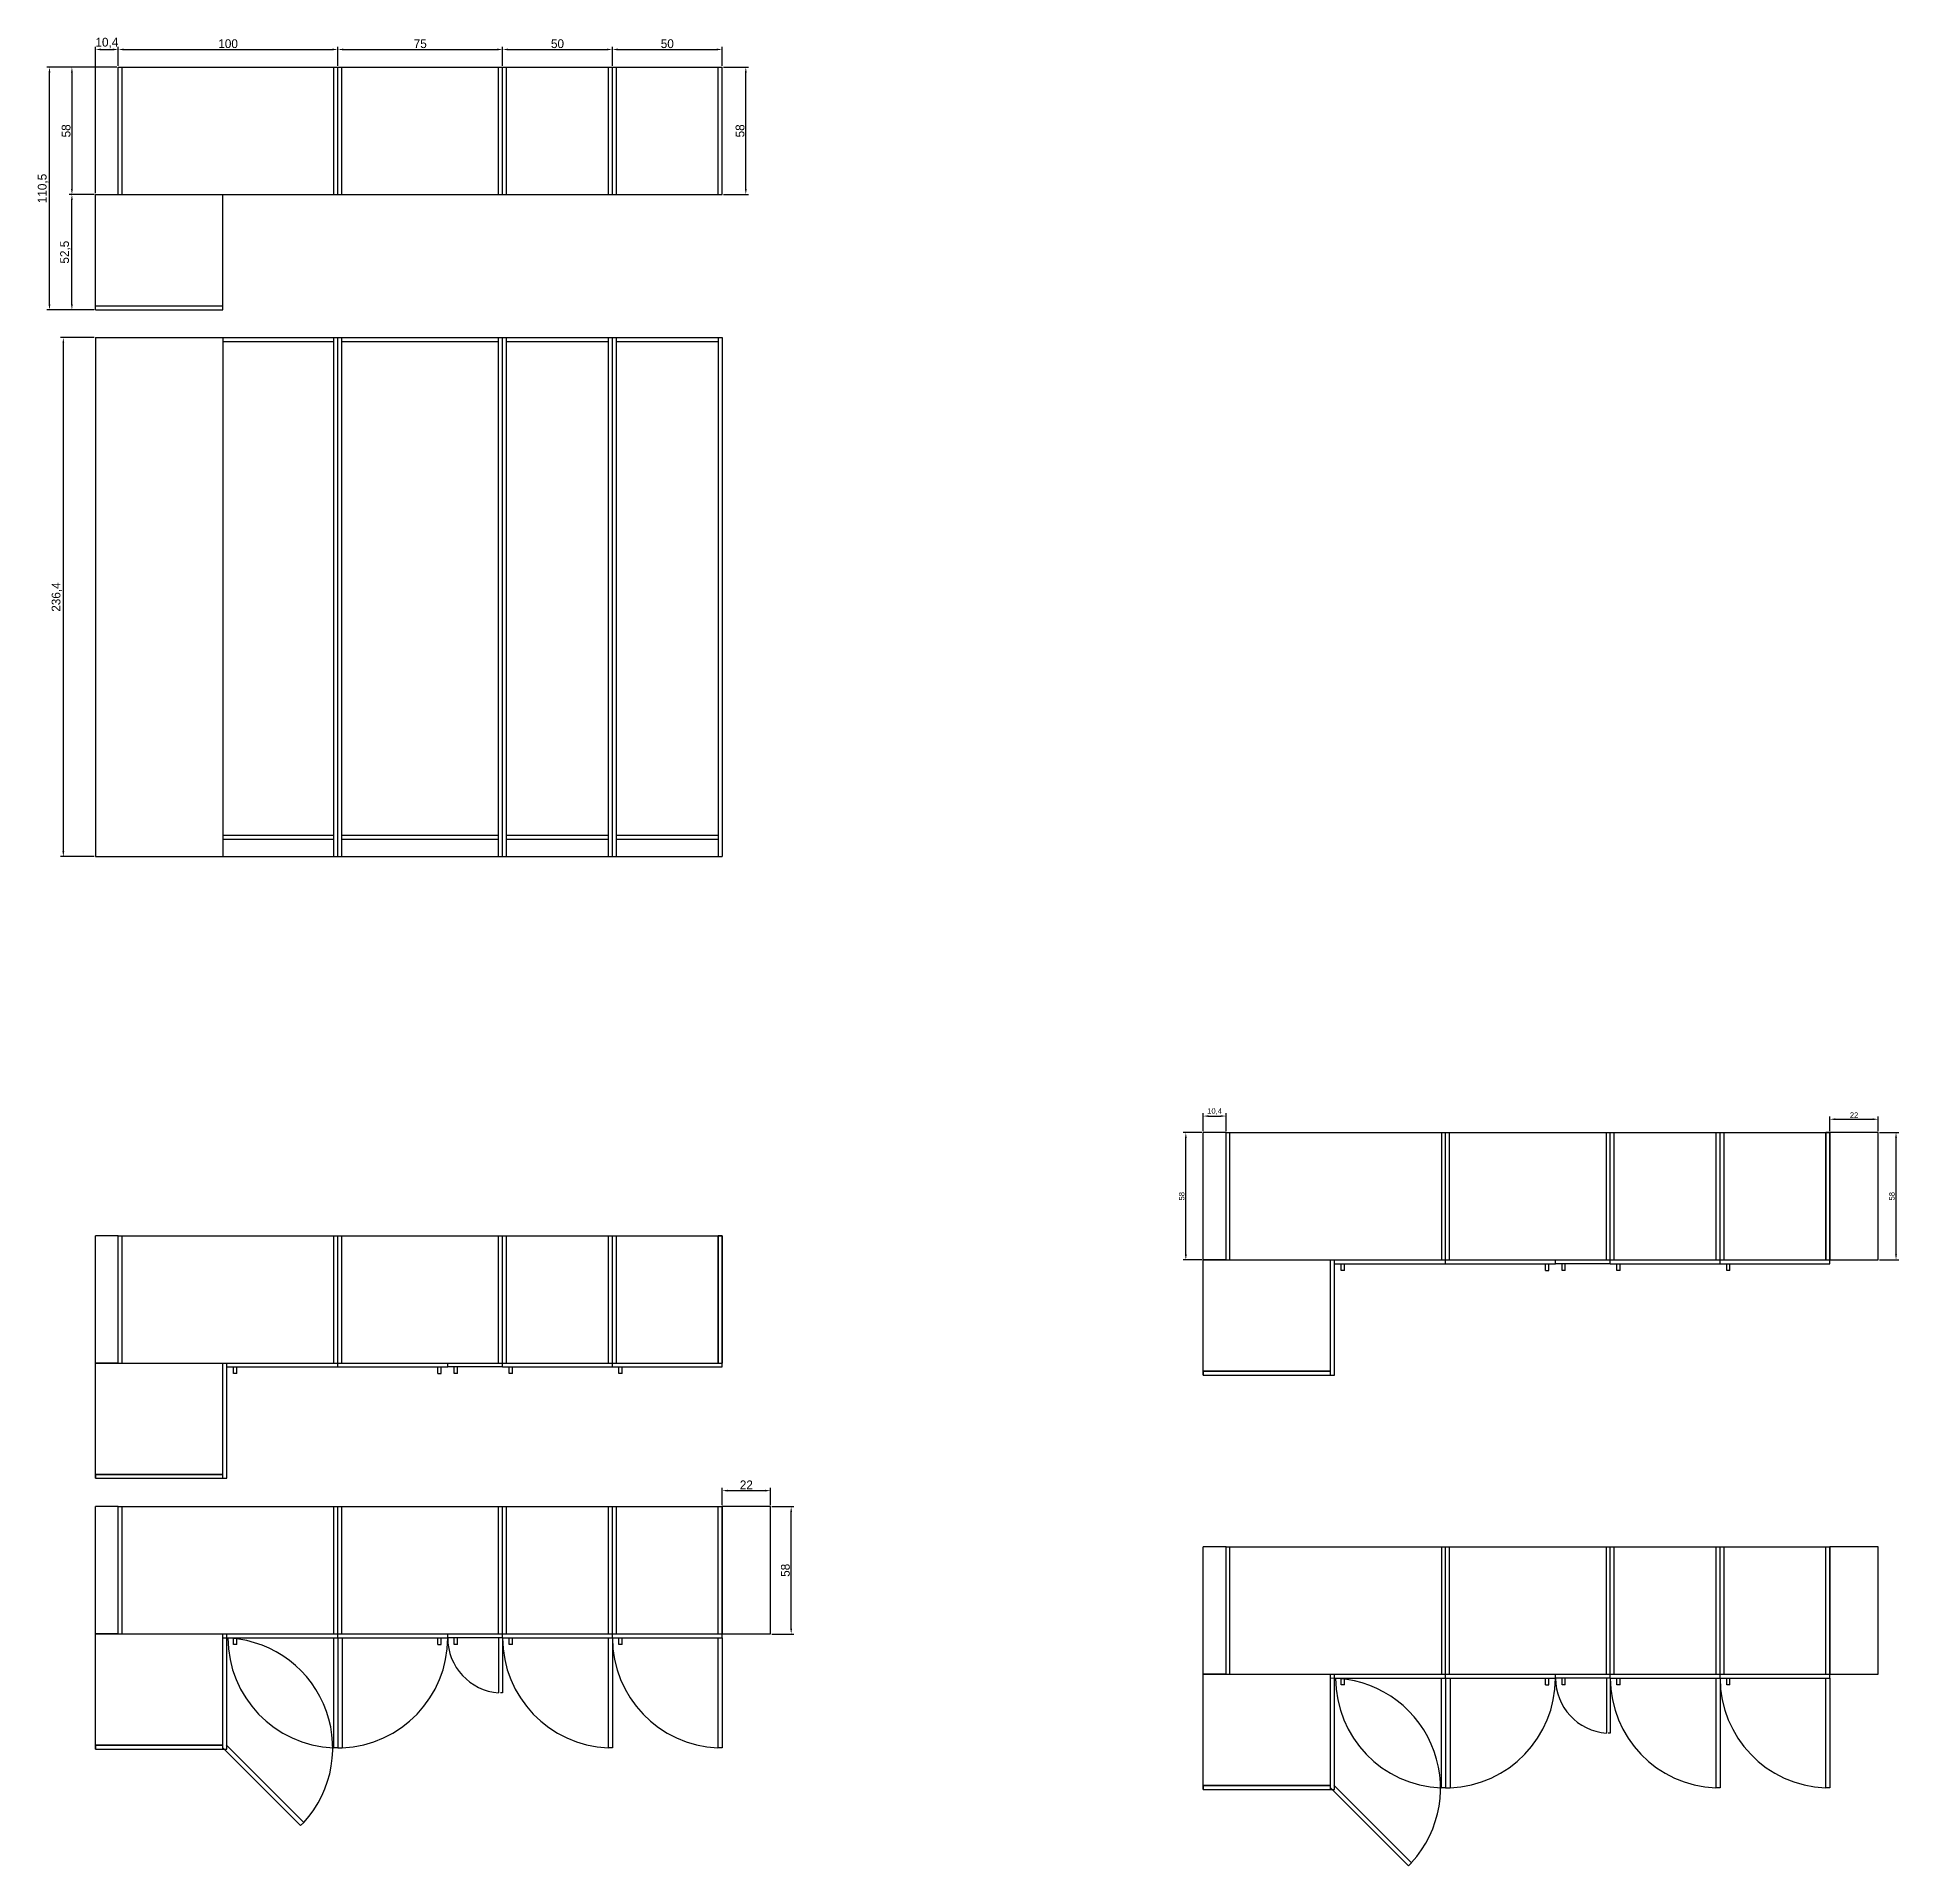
# Model space of a CAD drawing. Header units: millimetres. Extents: x 583 to 3257, y -824 to 1558.
# Drawn here: x 2128 to 2976, y 524 to 1357 of the extents above; entities that cross this region are included whole.
import ezdxf
from ezdxf.lldxf.tags import DXFTag

# ---------------------------------------------------------------- set-up
doc = ezdxf.new("R2010")
doc.units = ezdxf.units.MM
doc.layers.add('Multimedia', color=150, linetype='Continuous')
doc.layers.add('Wymiar', color=7, linetype='Continuous', true_color=0x9e9e9e)
tags = doc.linetypes.add('03B018', pattern=[5.4, 2.16, -3.24]).pattern_tags.tags
tags[6:7] = [DXFTag(74, 4), DXFTag(75, 0), DXFTag(340, '0'), DXFTag(46, 1.0), DXFTag(50, 0.0), DXFTag(44, 0.0), DXFTag(45, 0.0)]
tags[4:5] = [DXFTag(74, 4), DXFTag(75, 0), DXFTag(340, '0'), DXFTag(46, 1.0), DXFTag(50, 0.0), DXFTag(44, 0.0), DXFTag(45, 0.0)]
doc.dimstyles.new('ISO-25', dxfattribs={"dimtxt": 2.5, "dimasz": 2.5, "dimexe": 1.25, "dimexo": 0.625, "dimtad": 1, "dimtxsty": 'Standard', "dimcen": 2.5, "dimadec": 0, "dimazin": 0, "dimtfac": 1, "dimtmove": 0, "dimatfit": 3, "dimfxl": 1, "dimarcsym": 0})

msp = doc.modelspace()

# ---------------------------------------------------------------- blocks, each defined once
blk = doc.blocks.new('Z$W@#21448')
for p, q in [((10.4, 110.5), (285.4, 110.5)), ((10.4, 52.5), (10.4, 110.5)), ((12.2, 52.5), (12.2, 110.5)), ((108.6, 52.5), (108.6, 110.5)), ((110.4, 52.5), (110.4, 110.5)), ((110.4, 52.5), (110.4, 110.5)), ((112.2, 52.5), (112.2, 110.5)), ((183.6, 52.5), (183.6, 110.5)), ((185.4, 52.5), (185.4, 110.5)), ((185.4, 52.5), (185.4, 110.5)), ((187.2, 52.5), (187.2, 110.5)), ((233.6, 52.5), (233.6, 110.5)), ((235.4, 52.5), (235.4, 110.5)), ((235.4, 52.5), (235.4, 110.5)), ((237.2, 52.5), (237.2, 110.5)), ((283.6, 52.5), (283.6, 110.5)), ((285.4, 52.5), (285.4, 110.5)), ((0, 0), (0, 52.5)), ((0, 52.5), (58, 52.5)), ((58, 0), (58, 52.5)), ((58, 52.5), (285.4, 52.5)), ((0, 1.8), (58, 1.8)), ((0, 0), (58, 0))]:
    blk.add_line(p, q)
blk = doc.blocks.new('*D206')
at = {"layer": 'Defpoints', "color": 0}
for p in [(2164.81, 1351.46), (2164.81, 1343.4), (2154.41, 1285.4)]:
    blk.add_point(p, dxfattribs=at)
at = {"layer": 'Wymiar', "color": 0, "lineweight": -2}
for p, q in [((2154.41, 1286.02), (2154.41, 1352.71)), ((2156.91, 1351.46), (2162.31, 1351.46)), ((2164.81, 1344.02), (2164.81, 1352.71))]:
    blk.add_line(p, q, dxfattribs=at)
at = {"layer": 'Wymiar', "color": 0}
for points in [[(2156.91, 1351.87), (2156.91, 1351.04), (2154.41, 1351.46)], [(2162.31, 1351.04), (2162.31, 1351.87), (2164.81, 1351.46)]]:
    blk.add_solid(points, dxfattribs=at)
at = {"layer": 'Wymiar', "color": 0, "insert": (2159.61, 1354.42), "char_height": 4, "attachment_point": 5}
blk.add_mtext('10,4', dxfattribs=at)
blk = doc.blocks.new('*D207')
at = {"layer": 'Defpoints', "color": 0}
for p in [(2264.81, 1351.46), (2164.81, 1343.4), (2264.81, 1343.4)]:
    blk.add_point(p, dxfattribs=at)
at = {"layer": 'Wymiar', "color": 0, "lineweight": -2}
for p, q in [((2164.81, 1344.02), (2164.81, 1352.71)), ((2167.31, 1351.46), (2262.31, 1351.46)), ((2264.81, 1344.02), (2264.81, 1352.71))]:
    blk.add_line(p, q, dxfattribs=at)
at = {"layer": 'Wymiar', "color": 0}
for points in [[(2167.31, 1351.87), (2167.31, 1351.04), (2164.81, 1351.46)], [(2262.31, 1351.04), (2262.31, 1351.87), (2264.81, 1351.46)]]:
    blk.add_solid(points, dxfattribs=at)
at = {"layer": 'Wymiar', "color": 0, "insert": (2214.81, 1354.08), "char_height": 4, "attachment_point": 5}
blk.add_mtext('100', dxfattribs=at)
blk = doc.blocks.new('*D208')
at = {"layer": 'Defpoints', "color": 0}
for p in [(2339.81, 1351.46), (2264.81, 1343.4), (2339.81, 1343.4)]:
    blk.add_point(p, dxfattribs=at)
at = {"layer": 'Wymiar', "color": 0, "lineweight": -2}
for p, q in [((2264.81, 1344.02), (2264.81, 1352.71)), ((2267.31, 1351.46), (2337.31, 1351.46)), ((2339.81, 1344.02), (2339.81, 1352.71))]:
    blk.add_line(p, q, dxfattribs=at)
at = {"layer": 'Wymiar', "color": 0}
for points in [[(2267.31, 1351.87), (2267.31, 1351.04), (2264.81, 1351.46)], [(2337.31, 1351.04), (2337.31, 1351.87), (2339.81, 1351.46)]]:
    blk.add_solid(points, dxfattribs=at)
at = {"layer": 'Wymiar', "color": 0, "insert": (2302.31, 1354.08), "char_height": 4, "attachment_point": 5}
blk.add_mtext('75', dxfattribs=at)
blk = doc.blocks.new('*D209')
at = {"layer": 'Defpoints', "color": 0}
for p in [(2389.81, 1351.46), (2339.81, 1343.4), (2389.81, 1343.4)]:
    blk.add_point(p, dxfattribs=at)
at = {"layer": 'Wymiar', "color": 0, "lineweight": -2}
for p, q in [((2339.81, 1344.02), (2339.81, 1352.71)), ((2342.31, 1351.46), (2387.31, 1351.46)), ((2389.81, 1344.02), (2389.81, 1352.71))]:
    blk.add_line(p, q, dxfattribs=at)
at = {"layer": 'Wymiar', "color": 0}
for points in [[(2342.31, 1351.87), (2342.31, 1351.04), (2339.81, 1351.46)], [(2387.31, 1351.04), (2387.31, 1351.87), (2389.81, 1351.46)]]:
    blk.add_solid(points, dxfattribs=at)
at = {"layer": 'Wymiar', "color": 0, "insert": (2364.81, 1354.08), "char_height": 4, "attachment_point": 5}
blk.add_mtext('50', dxfattribs=at)
blk = doc.blocks.new('*D210')
at = {"layer": 'Defpoints', "color": 0}
for p in [(2439.81, 1351.46), (2389.81, 1343.4), (2439.81, 1343.4)]:
    blk.add_point(p, dxfattribs=at)
at = {"layer": 'Wymiar', "color": 0, "lineweight": -2}
for p, q in [((2389.81, 1344.02), (2389.81, 1352.71)), ((2392.31, 1351.46), (2437.31, 1351.46)), ((2439.81, 1344.02), (2439.81, 1352.71))]:
    blk.add_line(p, q, dxfattribs=at)
at = {"layer": 'Wymiar', "color": 0}
for points in [[(2392.31, 1351.87), (2392.31, 1351.04), (2389.81, 1351.46)], [(2437.31, 1351.04), (2437.31, 1351.87), (2439.81, 1351.46)]]:
    blk.add_solid(points, dxfattribs=at)
at = {"layer": 'Wymiar', "color": 0, "insert": (2414.81, 1354.08), "char_height": 4, "attachment_point": 5}
blk.add_mtext('50', dxfattribs=at)
blk = doc.blocks.new('*D211')
at = {"layer": 'Defpoints', "color": 0}
for p in [(2439.81, 1343.4), (2450.57, 1343.4), (2439.81, 1285.4)]:
    blk.add_point(p, dxfattribs=at)
at = {"layer": 'Wymiar', "color": 0, "lineweight": -2}
for p, q in [((2440.44, 1343.4), (2451.82, 1343.4)), ((2450.57, 1287.9), (2450.57, 1340.9)), ((2440.44, 1285.4), (2451.82, 1285.4))]:
    blk.add_line(p, q, dxfattribs=at)
at = {"layer": 'Wymiar', "color": 0}
for points in [[(2450.98, 1340.9), (2450.15, 1340.9), (2450.57, 1343.4)], [(2450.15, 1287.9), (2450.98, 1287.9), (2450.57, 1285.4)]]:
    blk.add_solid(points, dxfattribs=at)
at = {"layer": 'Wymiar', "color": 0, "insert": (2447.94, 1314.4), "char_height": 4, "attachment_point": 5, "rotation": 90}
blk.add_mtext('58', dxfattribs=at)
blk = doc.blocks.new('*D212')
at = {"layer": 'Defpoints', "color": 0}
for p in [(2164.81, 1343.4), (2143.68, 1285.4), (2154.41, 1285.4)]:
    blk.add_point(p, dxfattribs=at)
at = {"layer": 'Wymiar', "color": 0, "lineweight": -2}
for p, q in [((2164.19, 1343.4), (2142.43, 1343.4)), ((2143.68, 1340.9), (2143.68, 1287.9)), ((2153.79, 1285.4), (2142.43, 1285.4))]:
    blk.add_line(p, q, dxfattribs=at)
at = {"layer": 'Wymiar', "color": 0}
for points in [[(2144.09, 1340.9), (2143.26, 1340.9), (2143.68, 1343.4)], [(2143.26, 1287.9), (2144.09, 1287.9), (2143.68, 1285.4)]]:
    blk.add_solid(points, dxfattribs=at)
at = {"layer": 'Wymiar', "color": 0, "insert": (2141.05, 1314.4), "char_height": 4, "attachment_point": 5, "rotation": 90}
blk.add_mtext('58', dxfattribs=at)
blk = doc.blocks.new('*D213')
at = {"layer": 'Defpoints', "color": 0}
for p in [(2143.68, 1285.4), (2154.41, 1285.4), (2154.41, 1232.9)]:
    blk.add_point(p, dxfattribs=at)
at = {"layer": 'Wymiar', "color": 0, "lineweight": -2}
for p, q in [((2153.79, 1285.4), (2142.43, 1285.4)), ((2143.68, 1235.4), (2143.68, 1282.9)), ((2153.79, 1232.9), (2142.43, 1232.9))]:
    blk.add_line(p, q, dxfattribs=at)
at = {"layer": 'Wymiar', "color": 0}
for points in [[(2144.09, 1282.9), (2143.26, 1282.9), (2143.68, 1285.4)], [(2143.26, 1235.4), (2144.09, 1235.4), (2143.68, 1232.9)]]:
    blk.add_solid(points, dxfattribs=at)
at = {"layer": 'Wymiar', "color": 0, "insert": (2140.72, 1259.15), "char_height": 4, "attachment_point": 5, "rotation": 90}
blk.add_mtext('52,5', dxfattribs=at)
blk = doc.blocks.new('*D214')
at = {"layer": 'Defpoints', "color": 0}
for p in [(2133.47, 1343.4), (2164.81, 1343.4), (2154.41, 1232.9)]:
    blk.add_point(p, dxfattribs=at)
at = {"layer": 'Wymiar', "color": 0, "lineweight": -2}
for p, q in [((2164.19, 1343.4), (2132.22, 1343.4)), ((2133.47, 1235.4), (2133.47, 1340.9)), ((2153.79, 1232.9), (2132.22, 1232.9))]:
    blk.add_line(p, q, dxfattribs=at)
at = {"layer": 'Wymiar', "color": 0}
for points in [[(2133.89, 1340.9), (2133.06, 1340.9), (2133.47, 1343.4)], [(2133.06, 1235.4), (2133.89, 1235.4), (2133.47, 1232.9)]]:
    blk.add_solid(points, dxfattribs=at)
at = {"layer": 'Wymiar', "color": 0, "insert": (2130.52, 1288.15), "char_height": 4, "attachment_point": 5, "rotation": 90}
blk.add_mtext('110,5', dxfattribs=at)
blk = doc.blocks.new('*D215')
at = {"layer": 'Defpoints', "color": 0}
for p in [(2139.78, 1220.28), (2154.41, 1220.28), (2154.41, 983.88)]:
    blk.add_point(p, dxfattribs=at)
at = {"layer": 'Wymiar', "color": 0, "lineweight": -2}
for p, q in [((2153.79, 1220.28), (2138.53, 1220.28)), ((2139.78, 986.38), (2139.78, 1217.78)), ((2153.79, 983.88), (2138.53, 983.88))]:
    blk.add_line(p, q, dxfattribs=at)
at = {"layer": 'Wymiar', "color": 0}
for points in [[(2140.19, 1217.78), (2139.36, 1217.78), (2139.78, 1220.28)], [(2139.36, 986.38), (2140.19, 986.38), (2139.78, 983.88)]]:
    blk.add_solid(points, dxfattribs=at)
at = {"layer": 'Wymiar', "color": 0, "insert": (2136.82, 1102.08), "char_height": 4, "attachment_point": 5, "rotation": 90}
blk.add_mtext('236,4', dxfattribs=at)
blk = doc.blocks.new('*D261')
at = {"layer": 'Defpoints', "color": 0}
for p in [(2439.81, 687.83), (2461.81, 695.13), (2461.81, 687.83)]:
    blk.add_point(p, dxfattribs=at)
at = {"layer": 'Wymiar', "color": 0, "lineweight": -2}
for p, q in [((2439.81, 688.46), (2439.81, 696.38)), ((2461.81, 688.46), (2461.81, 696.38)), ((2442.31, 695.13), (2459.31, 695.13))]:
    blk.add_line(p, q, dxfattribs=at)
at = {"layer": 'Wymiar', "color": 0}
for points in [[(2442.31, 695.55), (2442.31, 694.71), (2439.81, 695.13)], [(2459.31, 694.71), (2459.31, 695.55), (2461.81, 695.13)]]:
    blk.add_solid(points, dxfattribs=at)
at = {"layer": 'Wymiar', "color": 0, "insert": (2450.81, 697.75), "char_height": 4, "attachment_point": 5}
blk.add_mtext('22', dxfattribs=at)
blk = doc.blocks.new('*D262')
at = {"layer": 'Defpoints', "color": 0}
for p in [(2461.81, 687.83), (2471.23, 687.83), (2461.81, 629.83)]:
    blk.add_point(p, dxfattribs=at)
at = {"layer": 'Wymiar', "color": 0, "lineweight": -2}
for p, q in [((2462.44, 687.83), (2472.48, 687.83)), ((2471.23, 632.33), (2471.23, 685.33)), ((2462.44, 629.83), (2472.48, 629.83))]:
    blk.add_line(p, q, dxfattribs=at)
at = {"layer": 'Wymiar', "color": 0}
for points in [[(2471.64, 685.33), (2470.81, 685.33), (2471.23, 687.83)], [(2470.81, 632.33), (2471.64, 632.33), (2471.23, 629.83)]]:
    blk.add_solid(points, dxfattribs=at)
at = {"layer": 'Wymiar', "color": 0, "insert": (2468.6, 658.83), "char_height": 4, "attachment_point": 5, "rotation": 90}
blk.add_mtext('58', dxfattribs=at)
blk = doc.blocks.new('*D244')
at = {"layer": 'Defpoints', "color": 0}
for p in [(2669.25, 865.71), (2658.85, 858.2), (2669.25, 858.2)]:
    blk.add_point(p, dxfattribs=at)
at = {"layer": 'Wymiar', "color": 0, "lineweight": -2}
for p, q in [((2658.85, 858.83), (2658.85, 866.96)), ((2661.35, 865.71), (2666.75, 865.71)), ((2669.25, 858.83), (2669.25, 866.96))]:
    blk.add_line(p, q, dxfattribs=at)
at = {"layer": 'Wymiar', "color": 0}
for points in [[(2661.35, 866.12), (2661.35, 865.29), (2658.85, 865.71)], [(2666.75, 865.29), (2666.75, 866.12), (2669.25, 865.71)]]:
    blk.add_solid(points, dxfattribs=at)
at = {"layer": 'Wymiar', "color": 0, "insert": (2664.05, 867.79), "char_height": 2.5, "attachment_point": 5}
blk.add_mtext('10,4', dxfattribs=at)
blk = doc.blocks.new('*D245')
at = {"layer": 'Defpoints', "color": 0}
for p in [(2650.95, 858.2), (2658.85, 858.2), (2658.85, 800.2)]:
    blk.add_point(p, dxfattribs=at)
at = {"layer": 'Wymiar', "color": 0, "lineweight": -2}
for p, q in [((2658.23, 858.2), (2649.7, 858.2)), ((2650.95, 802.7), (2650.95, 855.7)), ((2658.23, 800.2), (2649.7, 800.2))]:
    blk.add_line(p, q, dxfattribs=at)
at = {"layer": 'Wymiar', "color": 0}
for points in [[(2651.37, 855.7), (2650.53, 855.7), (2650.95, 858.2)], [(2650.53, 802.7), (2651.37, 802.7), (2650.95, 800.2)]]:
    blk.add_solid(points, dxfattribs=at)
at = {"layer": 'Wymiar', "color": 0, "insert": (2649.07, 829.2), "char_height": 2.5, "attachment_point": 5, "rotation": 90}
blk.add_mtext('58', dxfattribs=at)
blk = doc.blocks.new('*D246')
at = {"layer": 'Defpoints', "color": 0}
for p in [(2944.25, 858.2), (2966.25, 864.26), (2966.25, 858.2)]:
    blk.add_point(p, dxfattribs=at)
at = {"layer": 'Wymiar', "color": 0, "lineweight": -2}
for p, q in [((2944.25, 858.83), (2944.25, 865.51)), ((2966.25, 858.83), (2966.25, 865.51)), ((2946.75, 864.26), (2963.75, 864.26))]:
    blk.add_line(p, q, dxfattribs=at)
at = {"layer": 'Wymiar', "color": 0}
for points in [[(2946.75, 864.67), (2946.75, 863.84), (2944.25, 864.26)], [(2963.75, 863.84), (2963.75, 864.67), (2966.25, 864.26)]]:
    blk.add_solid(points, dxfattribs=at)
at = {"layer": 'Wymiar', "color": 0, "insert": (2955.25, 866.13), "char_height": 2.5, "attachment_point": 5}
blk.add_mtext('22', dxfattribs=at)
blk = doc.blocks.new('*D247')
at = {"layer": 'Defpoints', "color": 0}
for p in [(2966.25, 858.2), (2974.36, 858.2), (2966.25, 800.2)]:
    blk.add_point(p, dxfattribs=at)
at = {"layer": 'Wymiar', "color": 0, "lineweight": -2}
for p, q in [((2966.88, 858.2), (2975.61, 858.2)), ((2974.36, 802.7), (2974.36, 855.7)), ((2966.88, 800.2), (2975.61, 800.2))]:
    blk.add_line(p, q, dxfattribs=at)
at = {"layer": 'Wymiar', "color": 0}
for points in [[(2974.78, 855.7), (2973.94, 855.7), (2974.36, 858.2)], [(2973.94, 802.7), (2974.78, 802.7), (2974.36, 800.2)]]:
    blk.add_solid(points, dxfattribs=at)
at = {"layer": 'Wymiar', "color": 0, "insert": (2972.48, 829.2), "char_height": 2.5, "attachment_point": 5, "rotation": 90}
blk.add_mtext('58', dxfattribs=at)

# ---------------------------------------------------------------- dimensions: what is measured, and where the dimension line sits
at = {"layer": 'Wymiar'}
dim = msp.add_linear_dim(base=(2164.814, 1351.458), p1=(2154.414, 1285.399), p2=(2164.814, 1343.399), dimstyle='ISO-25', override={"dimtxt": 4}, dxfattribs=at)
dim.commit()
dim.dimension.update_dxf_attribs({"geometry": '*D206', "text_midpoint": (2159.614, 1351.458), "dimtype": 160})
for base, p1, p2, picture, middle in [((2264.814, 1351.458), (2164.814, 1343.399), (2264.814, 1343.399), '*D207', (2214.814, 1354.083)), ((2339.814, 1351.458), (2264.814, 1343.399), (2339.814, 1343.399), '*D208', (2302.314, 1354.083)), ((2389.814, 1351.458), (2339.814, 1343.399), (2389.814, 1343.399), '*D209', (2364.814, 1354.083)), ((2439.814, 1351.458), (2389.814, 1343.399), (2439.814, 1343.399), '*D210', (2414.814, 1354.083)), ((2461.814, 695.129), (2439.814, 687.831), (2461.814, 687.831), '*D261', (2450.814, 697.754))]:
    dim = msp.add_linear_dim(base=base, p1=p1, p2=p2, dimstyle='ISO-25', override={"dimtxt": 4}, dxfattribs=at)
    dim.commit()
    dim.dimension.update_dxf_attribs({"geometry": picture, "text_midpoint": middle})
for base, p1, p2, picture, middle in [((2133.475, 1343.399), (2154.414, 1232.899), (2164.814, 1343.399), '*D214', (2130.516, 1288.149)), ((2143.676, 1285.399), (2164.814, 1343.399), (2154.414, 1285.399), '*D212', (2141.051, 1314.399)), ((2450.568, 1343.399), (2439.814, 1285.399), (2439.814, 1343.399), '*D211', (2447.943, 1314.399)), ((2143.676, 1285.399), (2154.414, 1232.899), (2154.414, 1285.399), '*D213', (2140.718, 1259.149)), ((2139.777, 1220.284), (2154.414, 983.884), (2154.414, 1220.284), '*D215', (2136.819, 1102.084)), ((2471.228, 687.831), (2461.814, 629.831), (2461.814, 687.831), '*D262', (2468.603, 658.831))]:
    dim = msp.add_linear_dim(base=base, p1=p1, p2=p2, angle=90, dimstyle='ISO-25', override={"dimtxt": 4}, dxfattribs=at)
    dim.commit()
    dim.dimension.update_dxf_attribs({"geometry": picture, "text_midpoint": middle})
for base, p1, p2, picture, middle in [((2669.253, 865.706), (2658.853, 858.205), (2669.253, 858.205), '*D244', (2664.053, 867.789)), ((2966.253, 864.258), (2944.253, 858.205), (2966.253, 858.205), '*D246', (2955.253, 866.133))]:
    dim = msp.add_linear_dim(base=base, p1=p1, p2=p2, dimstyle='ISO-25', dxfattribs=at)
    dim.commit()
    dim.dimension.update_dxf_attribs({"geometry": picture, "text_midpoint": middle})
for base, p1, p2, picture, middle in [((2650.95, 858.205), (2658.853, 800.205), (2658.853, 858.205), '*D245', (2649.075, 829.205)), ((2974.36, 858.205), (2966.253, 800.205), (2966.253, 858.205), '*D247', (2972.485, 829.205))]:
    dim = msp.add_linear_dim(base=base, p1=p1, p2=p2, angle=90, dimstyle='ISO-25', dxfattribs=at)
    dim.commit()
    dim.dimension.update_dxf_attribs({"geometry": picture, "text_midpoint": middle})

# ---------------------------------------------------------------- linework, layer by layer
for p, q in [((2164.814, 1343.399), (2439.814, 1343.399)), ((2164.814, 1285.399), (2164.814, 1343.399)), ((2166.614, 1285.399), (2166.614, 1343.399)), ((2263.014, 1285.399), (2263.014, 1343.399)), ((2264.814, 1285.399), (2264.814, 1343.399)), ((2264.814, 1285.399), (2264.814, 1343.399)), ((2266.614, 1285.399), (2266.614, 1343.399)), ((2338.014, 1285.399), (2338.014, 1343.399)), ((2339.814, 1285.399), (2339.814, 1343.399)), ((2339.814, 1285.399), (2339.814, 1343.399)), ((2341.614, 1285.399), (2341.614, 1343.399)), ((2388.014, 1285.399), (2388.014, 1343.399)), ((2389.814, 1285.399), (2389.814, 1343.399)), ((2389.814, 1285.399), (2389.814, 1343.399)), ((2391.614, 1285.399), (2391.614, 1343.399)), ((2438.014, 1285.399), (2438.014, 1343.399)), ((2439.814, 1285.399), (2439.814, 1343.399)), ((2154.414, 1232.899), (2154.414, 1285.399)), ((2154.414, 1285.399), (2212.414, 1285.399)), ((2212.414, 1232.899), (2212.414, 1285.399)), ((2212.414, 1285.399), (2439.814, 1285.399)), ((2154.414, 1234.699), (2212.414, 1234.699)), ((2154.414, 1232.899), (2212.414, 1232.899)), ((2154.414, 1220.284), (2154.414, 983.884)), ((2154.414, 1220.284), (2439.814, 1220.284)), ((2212.414, 1220.284), (2212.414, 983.884)), ((2212.414, 1218.484), (2263.014, 1218.484)), ((2263.014, 983.884), (2263.014, 1220.284)), ((2264.814, 983.884), (2264.814, 1220.284)), ((2266.614, 983.884), (2266.614, 1220.284)), ((2266.614, 1218.484), (2338.014, 1218.484)), ((2338.014, 983.884), (2338.014, 1220.284)), ((2339.814, 983.884), (2339.814, 1220.284)), ((2341.614, 983.884), (2341.614, 1220.284)), ((2341.614, 1218.484), (2388.014, 1218.484)), ((2388.014, 983.884), (2388.014, 1220.284)), ((2389.814, 983.884), (2389.814, 1220.284)), ((2391.614, 983.884), (2391.614, 1220.284)), ((2391.614, 1218.484), (2438.014, 1218.484)), ((2438.014, 1220.284), (2438.014, 983.884)), ((2439.814, 1220.284), (2439.814, 983.884)), ((2212.414, 993.684), (2263.014, 993.684)), ((2212.414, 991.884), (2263.014, 991.884)), ((2266.614, 993.684), (2338.014, 993.684)), ((2266.614, 991.884), (2338.014, 991.884)), ((2341.614, 993.684), (2388.014, 993.684)), ((2341.614, 991.884), (2388.014, 991.884)), ((2391.614, 993.684), (2438.014, 993.684)), ((2391.614, 991.884), (2438.014, 991.884)), ((2154.414, 983.884), (2439.814, 983.884))]:
    msp.add_line(p, q)
at = {"layer": 'Multimedia'}
for p, q in [((2658.853, 800.205), (2658.853, 858.205)), ((2669.253, 858.205), (2658.853, 858.205)), ((2669.253, 800.205), (2669.253, 858.205)), ((2944.253, 858.205), (2942.453, 858.205)), ((2942.453, 858.205), (2942.453, 800.205)), ((2966.253, 858.205), (2944.253, 858.205)), ((2944.253, 858.205), (2944.253, 800.205)), ((2966.253, 800.205), (2966.253, 858.205)), ((2154.414, 753.234), (2154.414, 811.234)), ((2164.814, 811.234), (2154.414, 811.234)), ((2164.814, 753.234), (2164.814, 811.234)), ((2439.814, 811.234), (2438.014, 811.234)), ((2438.014, 811.234), (2438.014, 753.234)), ((2439.814, 811.234), (2439.814, 753.234)), ((2669.253, 800.205), (2658.853, 800.205)), ((2716.853, 747.705), (2716.853, 800.205)), ((2716.853, 800.205), (2718.653, 800.205)), ((2718.653, 747.705), (2718.653, 800.205)), ((2718.653, 800.205), (2769.253, 800.205)), ((2718.653, 798.405), (2769.253, 798.405)), ((2721.653, 795.412), (2721.653, 798.412)), ((2723.153, 795.412), (2723.153, 798.412)), ((2769.253, 798.405), (2769.253, 800.205)), ((2769.253, 800.205), (2806.753, 800.205)), ((2769.253, 798.405), (2819.253, 798.405)), ((2806.753, 800.205), (2844.253, 800.205)), ((2814.753, 795.412), (2814.753, 798.412)), ((2816.253, 795.412), (2816.253, 798.412)), ((2819.253, 798.405), (2819.253, 800.205)), ((2844.253, 798.405), (2819.253, 798.405)), ((2822.253, 795.412), (2822.253, 798.412)), ((2823.753, 795.412), (2823.753, 798.412)), ((2844.253, 798.405), (2844.253, 800.205)), ((2844.253, 800.205), (2894.253, 800.205)), ((2844.253, 798.405), (2894.253, 798.405)), ((2847.253, 795.412), (2847.253, 798.412)), ((2848.753, 795.412), (2848.753, 798.412)), ((2894.253, 798.405), (2894.253, 800.205)), ((2894.253, 800.205), (2944.253, 800.205)), ((2894.253, 798.405), (2944.253, 798.405)), ((2897.253, 795.412), (2897.253, 798.412)), ((2898.753, 795.412), (2898.753, 798.412)), ((2944.253, 798.405), (2944.253, 800.205)), ((2944.253, 800.205), (2966.253, 800.205)), ((2723.153, 795.412), (2721.653, 795.412)), ((2814.753, 795.412), (2816.253, 795.412)), ((2823.753, 795.412), (2822.253, 795.412)), ((2848.753, 795.412), (2847.253, 795.412)), ((2898.753, 795.412), (2897.253, 795.412)), ((2164.814, 753.234), (2154.414, 753.234)), ((2212.414, 700.734), (2212.414, 753.234)), ((2212.414, 753.234), (2214.214, 753.234)), ((2214.214, 700.734), (2214.214, 753.234)), ((2214.214, 753.234), (2264.814, 753.234)), ((2214.214, 751.434), (2264.814, 751.434)), ((2217.214, 748.441), (2217.214, 751.441)), ((2218.714, 748.441), (2217.214, 748.441)), ((2218.714, 748.441), (2218.714, 751.441)), ((2264.814, 751.434), (2264.814, 753.234)), ((2264.814, 753.234), (2302.314, 753.234)), ((2264.814, 751.434), (2314.814, 751.434)), ((2302.314, 753.234), (2339.814, 753.234)), ((2310.314, 748.441), (2310.314, 751.441)), ((2310.314, 748.441), (2311.814, 748.441)), ((2311.814, 748.441), (2311.814, 751.441)), ((2314.814, 751.434), (2314.814, 753.234)), ((2339.814, 751.434), (2314.814, 751.434)), ((2317.814, 748.441), (2317.814, 751.441)), ((2319.314, 748.441), (2317.814, 748.441)), ((2319.314, 748.441), (2319.314, 751.441)), ((2339.814, 751.434), (2339.814, 753.234)), ((2339.814, 753.234), (2389.814, 753.234)), ((2339.814, 751.434), (2389.814, 751.434)), ((2342.814, 748.441), (2342.814, 751.441)), ((2344.314, 748.441), (2342.814, 748.441)), ((2344.314, 748.441), (2344.314, 751.441)), ((2389.814, 751.434), (2389.814, 753.234)), ((2389.814, 753.234), (2439.814, 753.234)), ((2389.814, 751.434), (2439.814, 751.434)), ((2392.814, 748.441), (2392.814, 751.441)), ((2394.314, 748.441), (2392.814, 748.441)), ((2394.314, 748.441), (2394.314, 751.441)), ((2439.814, 751.434), (2439.814, 753.234)), ((2658.853, 749.505), (2658.853, 747.705)), ((2716.853, 749.505), (2658.853, 749.505)), ((2658.853, 747.705), (2716.853, 747.705)), ((2716.853, 747.705), (2716.853, 749.505)), ((2716.853, 747.705), (2718.653, 747.705)), ((2154.414, 702.534), (2154.414, 700.734)), ((2212.414, 702.534), (2154.414, 702.534)), ((2154.414, 700.734), (2212.414, 700.734)), ((2212.414, 700.734), (2212.414, 702.534)), ((2212.414, 700.734), (2214.214, 700.734)), ((2154.414, 629.831), (2154.414, 687.831)), ((2164.814, 687.831), (2154.414, 687.831)), ((2164.814, 629.831), (2164.814, 687.831)), ((2438.014, 629.831), (2438.014, 687.831)), ((2438.014, 687.831), (2439.814, 687.831)), ((2439.814, 687.831), (2439.814, 629.831)), ((2461.814, 687.831), (2439.814, 687.831)), ((2461.814, 629.831), (2461.814, 687.831)), ((2658.853, 611.501), (2658.853, 669.501)), ((2669.253, 669.501), (2658.853, 669.501)), ((2669.253, 611.501), (2669.253, 669.501)), ((2966.253, 669.501), (2944.253, 669.501)), ((2944.253, 669.501), (2944.253, 611.501)), ((2966.253, 611.501), (2966.253, 669.501)), ((2164.814, 629.831), (2154.414, 629.831)), ((2212.414, 577.331), (2212.414, 629.831)), ((2212.414, 629.831), (2214.214, 629.831)), ((2214.214, 577.331), (2214.214, 629.831)), ((2214.214, 629.831), (2264.814, 629.831)), ((2214.214, 628.031), (2264.814, 628.031)), ((2217.214, 625.037), (2217.214, 628.037)), ((2218.714, 625.037), (2218.714, 628.037)), ((2262.741, 628.031), (2262.741, 578.031)), ((2264.741, 628.031), (2264.741, 578.031)), ((2264.814, 628.031), (2264.814, 629.831)), ((2264.814, 629.831), (2302.314, 629.831)), ((2264.814, 628.031), (2264.814, 578.031)), ((2264.814, 628.031), (2264.814, 578.031)), ((2264.814, 628.031), (2264.814, 578.031)), ((2264.814, 628.031), (2314.814, 628.031)), ((2266.814, 628.031), (2266.814, 578.031)), ((2266.814, 628.031), (2266.814, 578.031)), ((2302.314, 629.831), (2339.814, 629.831)), ((2310.314, 625.037), (2310.314, 628.037)), ((2311.814, 625.037), (2311.814, 628.037)), ((2314.814, 628.031), (2314.814, 629.831)), ((2339.814, 628.031), (2314.814, 628.031)), ((2317.814, 625.037), (2317.814, 628.037)), ((2319.314, 625.037), (2319.314, 628.037)), ((2338.014, 628.031), (2338.014, 603.031)), ((2339.814, 628.031), (2339.814, 629.831)), ((2339.814, 629.831), (2389.814, 629.831)), ((2339.814, 628.031), (2339.814, 603.031)), ((2339.814, 628.031), (2339.814, 603.031)), ((2339.814, 628.031), (2339.814, 603.031)), ((2339.814, 628.031), (2389.814, 628.031)), ((2342.814, 625.037), (2342.814, 628.037)), ((2344.314, 625.037), (2344.314, 628.037)), ((2387.814, 628.031), (2387.814, 578.031)), ((2389.814, 628.031), (2389.814, 629.831)), ((2389.814, 629.831), (2439.814, 629.831)), ((2389.814, 628.031), (2389.814, 578.031)), ((2389.814, 628.031), (2439.814, 628.031)), ((2392.814, 625.037), (2392.814, 628.037)), ((2394.314, 625.037), (2394.314, 628.037)), ((2437.814, 628.031), (2437.814, 578.031)), ((2439.814, 628.031), (2439.814, 629.831)), ((2439.814, 629.831), (2461.814, 629.831)), ((2439.814, 628.031), (2439.814, 578.031)), ((2218.714, 625.037), (2217.214, 625.037)), ((2310.314, 625.037), (2311.814, 625.037)), ((2319.314, 625.037), (2317.814, 625.037)), ((2344.314, 625.037), (2342.814, 625.037)), ((2394.314, 625.037), (2392.814, 625.037)), ((2669.253, 611.501), (2658.853, 611.501)), ((2716.853, 559.001), (2716.853, 611.501)), ((2716.853, 611.501), (2718.653, 611.501)), ((2718.653, 559.001), (2718.653, 611.501)), ((2718.653, 611.501), (2769.253, 611.501)), ((2769.253, 609.701), (2769.253, 611.501)), ((2769.253, 611.501), (2806.753, 611.501)), ((2806.753, 611.501), (2844.253, 611.501)), ((2819.253, 609.701), (2819.253, 611.501)), ((2844.253, 609.701), (2844.253, 611.501)), ((2844.253, 611.501), (2894.253, 611.501)), ((2894.253, 609.701), (2894.253, 611.501)), ((2894.253, 611.501), (2944.253, 611.501)), ((2944.253, 609.701), (2944.253, 611.501)), ((2944.253, 611.501), (2966.253, 611.501)), ((2339.814, 603.031), (2338.814, 603.031)), ((2718.653, 609.701), (2769.253, 609.701)), ((2721.653, 606.707), (2721.653, 609.707)), ((2723.153, 606.707), (2721.653, 606.707)), ((2723.153, 606.707), (2723.153, 609.707)), ((2767.18, 609.701), (2767.18, 559.701)), ((2769.18, 609.701), (2769.18, 559.701)), ((2769.253, 609.701), (2769.253, 559.701)), ((2769.253, 609.701), (2769.253, 559.701)), ((2769.253, 609.701), (2769.253, 559.701)), ((2769.253, 609.701), (2819.253, 609.701)), ((2771.253, 609.701), (2771.253, 559.701)), ((2771.253, 609.701), (2771.253, 559.701)), ((2814.753, 606.707), (2814.753, 609.707)), ((2814.753, 606.707), (2816.253, 606.707)), ((2816.253, 606.707), (2816.253, 609.707)), ((2844.253, 609.701), (2819.253, 609.701)), ((2822.253, 606.707), (2822.253, 609.707)), ((2823.753, 606.707), (2822.253, 606.707)), ((2823.753, 606.707), (2823.753, 609.707)), ((2842.453, 609.701), (2842.453, 584.701)), ((2844.253, 609.701), (2844.253, 584.701)), ((2844.253, 609.701), (2844.253, 584.701)), ((2844.253, 609.701), (2844.253, 584.701)), ((2844.253, 609.701), (2894.253, 609.701)), ((2847.253, 606.707), (2847.253, 609.707)), ((2848.753, 606.707), (2847.253, 606.707)), ((2848.753, 606.707), (2848.753, 609.707)), ((2892.253, 609.701), (2892.253, 559.701)), ((2894.253, 609.701), (2894.253, 559.701)), ((2894.253, 609.701), (2944.253, 609.701)), ((2897.253, 606.707), (2897.253, 609.707)), ((2898.753, 606.707), (2897.253, 606.707)), ((2898.753, 606.707), (2898.753, 609.707)), ((2942.253, 609.701), (2942.253, 559.701)), ((2944.253, 609.701), (2944.253, 559.701)), ((2154.414, 579.131), (2154.414, 577.331)), ((2212.414, 579.131), (2154.414, 579.131)), ((2154.414, 577.331), (2212.414, 577.331)), ((2212.414, 577.331), (2212.414, 579.131)), ((2212.414, 577.331), (2214.214, 577.331)), ((2212.487, 577.961), (2247.843, 542.606)), ((2213.902, 579.375), (2249.257, 544.02)), ((2262.444, 578.004), (2262.444, 580.004)), ((2264.741, 578.031), (2262.741, 578.031)), ((2264.814, 578.031), (2266.814, 578.031)), ((2264.814, 578.031), (2266.814, 578.031)), ((2389.814, 578.031), (2387.814, 578.031)), ((2439.814, 578.031), (2437.814, 578.031)), ((2844.253, 584.701), (2843.253, 584.701)), ((2658.853, 560.801), (2658.853, 559.001)), ((2716.853, 560.801), (2658.853, 560.801)), ((2716.853, 559.001), (2716.853, 560.801)), ((2716.927, 559.631), (2752.282, 524.276)), ((2718.341, 561.045), (2753.696, 525.69)), ((2766.884, 559.674), (2766.884, 561.674)), ((2769.18, 559.701), (2767.18, 559.701)), ((2769.253, 559.701), (2771.253, 559.701)), ((2769.253, 559.701), (2771.253, 559.701)), ((2894.253, 559.701), (2892.253, 559.701)), ((2944.253, 559.701), (2942.253, 559.701)), ((2658.853, 559.001), (2716.853, 559.001)), ((2716.853, 559.001), (2718.653, 559.001)), ((2249.257, 544.02), (2247.843, 542.606)), ((2753.696, 525.69), (2752.282, 524.276))]:
    msp.add_line(p, q, dxfattribs=at)
at = {"layer": 'Multimedia', "linetype": '03B018'}
for centre, radius, start, end in [((2212.414, 577.931), 50.073, 317.373015, 90), ((2264.814, 628.061), 50.073, 180.034736, 267.626985), ((2264.741, 628.061), 50.073, 272.373015, 359.965264), ((2339.938, 628.081), 25.124, 180.114973, 265.607661), ((2389.887, 628.061), 50.073, 180.034736, 267.626985), ((2439.887, 628.061), 50.073, 180.034736, 267.626985), ((2716.853, 559.601), 50.073, 317.373015, 90), ((2769.253, 609.731), 50.073, 180.034736, 267.626985), ((2769.18, 609.731), 50.073, 272.373015, 359.965264), ((2844.378, 609.751), 25.124, 180.114973, 265.607661), ((2894.327, 609.731), 50.073, 180.034736, 267.626985), ((2944.327, 609.731), 50.073, 180.034736, 267.626985)]:
    msp.add_arc(centre, radius, start, end, dxfattribs=at)

# ---------------------------------------------------------------- block references
for p in [(2658.853, 747.705), (2154.414, 700.734), (2154.414, 577.331), (2658.853, 559.001)]:
    msp.add_blockref('Z$W@#21448', p)

msp.set_redraw_order([(e.dxf.handle, doc.entitydb.next_handle()) for e in msp.query("TEXT MTEXT ATTDEF DIMENSION ARC_DIMENSION")])  # texts and dimensions are drawn at this point

doc.saveas('drawing.dxf')
